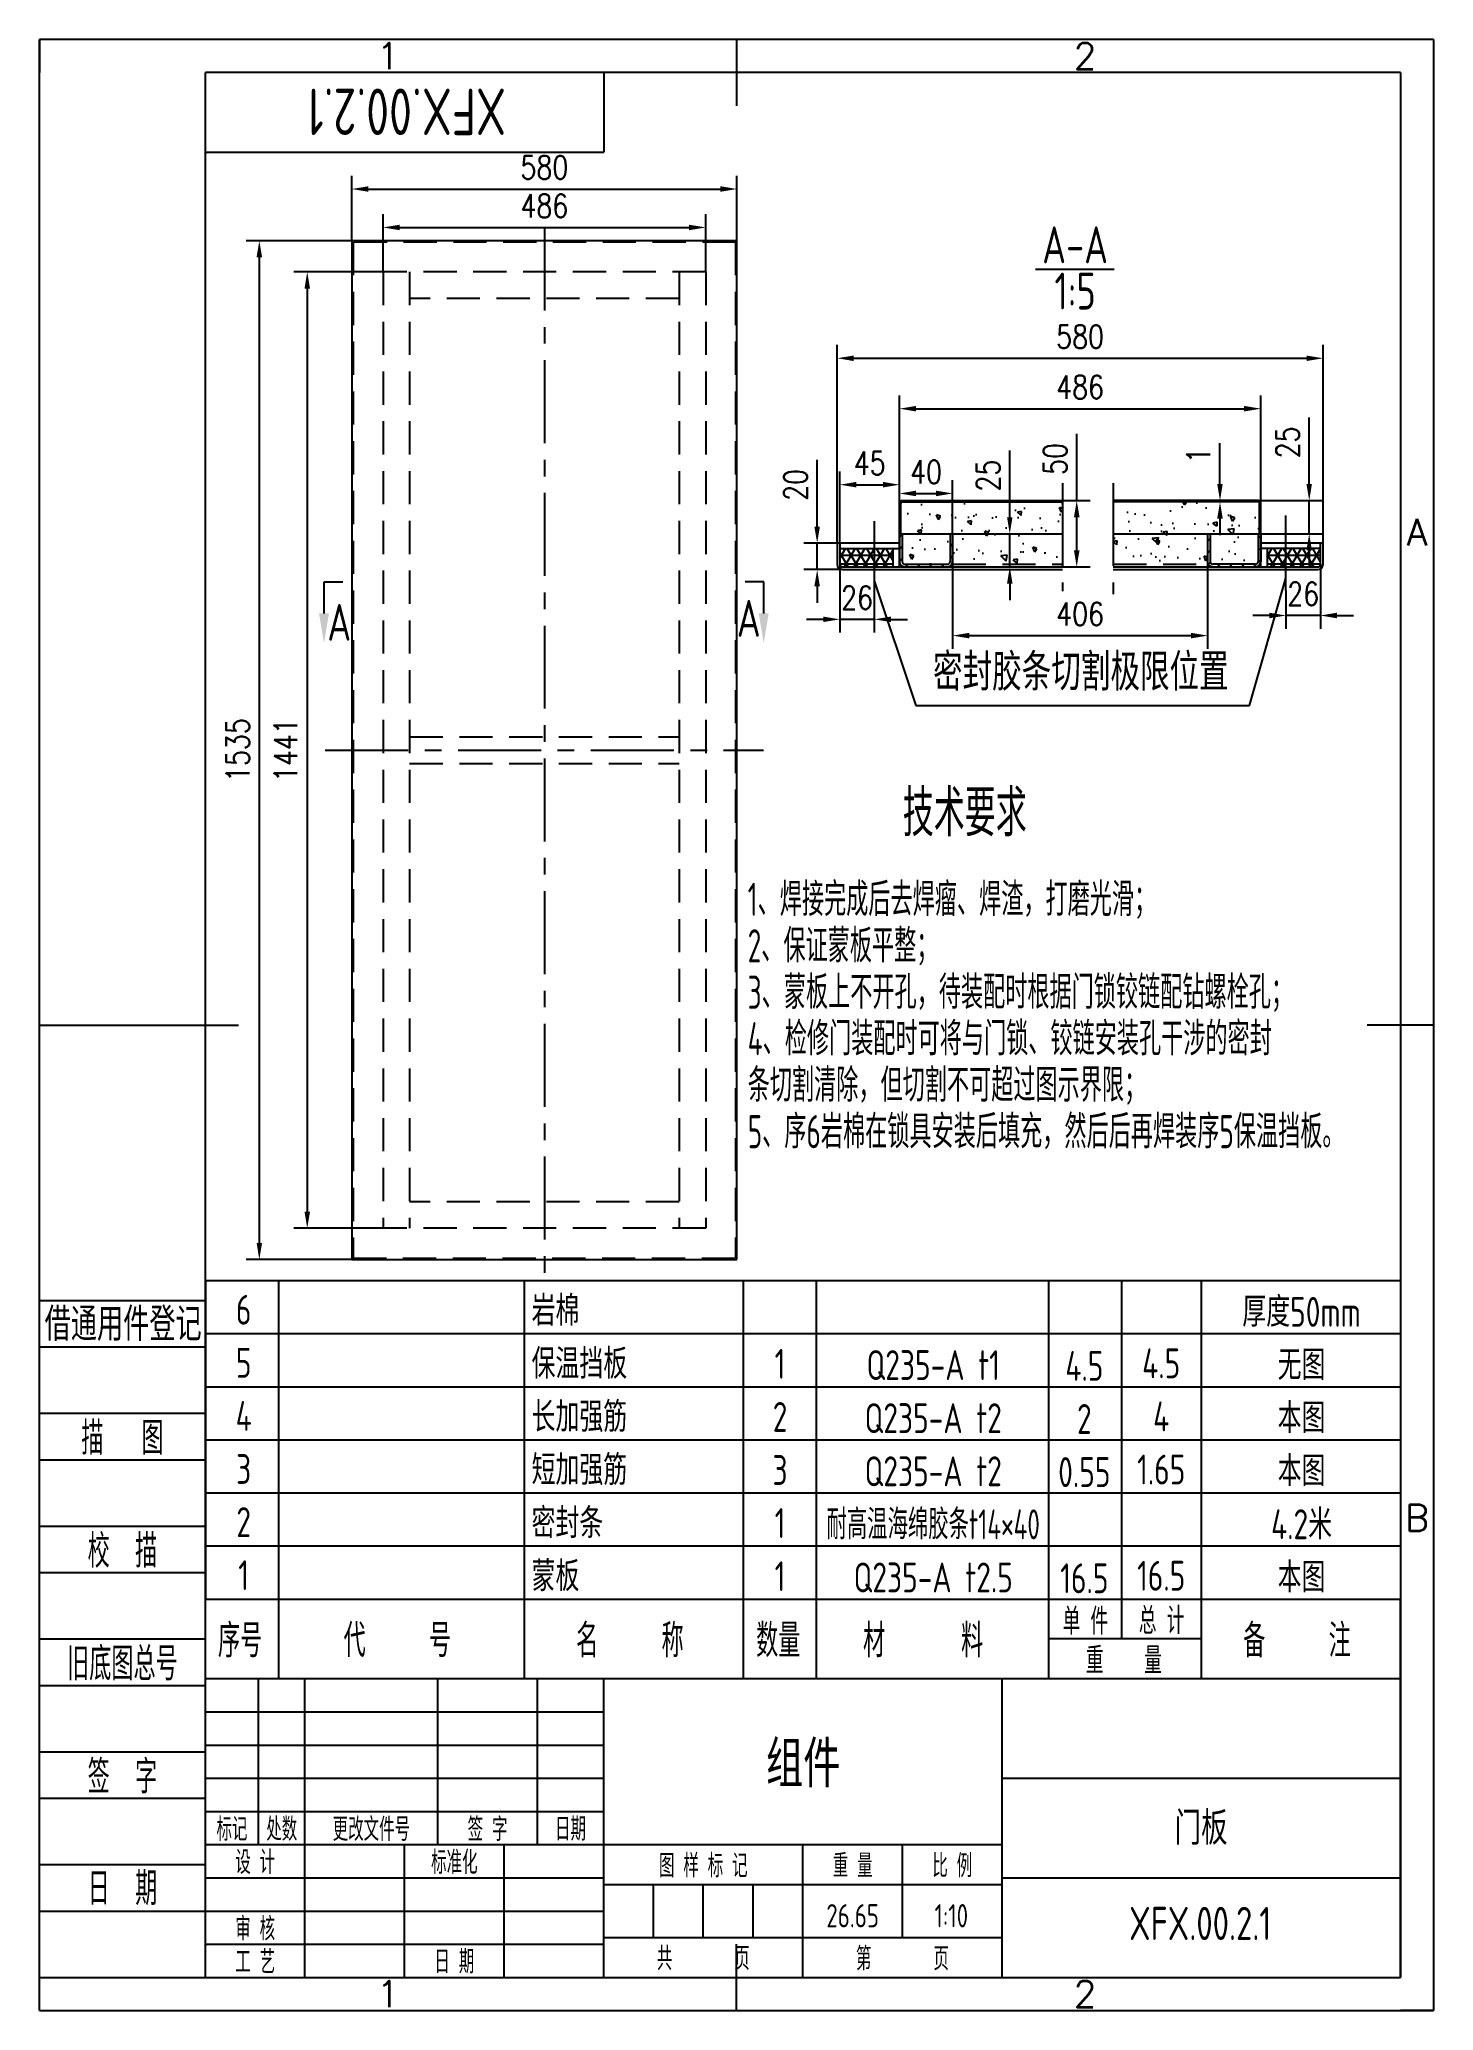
# Model space of a CAD drawing. Header units: inches. Extents: x -250 to 1850, y -50 to 2920.
import ezdxf
from ezdxf.enums import TextEntityAlignment as Align

# ---------------------------------------------------------------- set-up
doc = ezdxf.new("R2010")
doc.units = ezdxf.units.IN
doc.header["$LTSCALE"] = 100
for name, pattern in [('CENTER', [2, 1.25, -0.25, 0.25, -0.25]), ('DASHED', [0.75, 0.5, -0.25]), ('PHANTOM', [2.5, 1.25, -0.25, 0.25, -0.25, 0.25, -0.25])]:
    doc.linetypes.add(name, pattern=pattern)
for name, color, linetype in [('1轮廓实线层', 7, 'Continuous'), ('2细线层', 4, 'Continuous'), ('3中心线层', 1, 'CENTER'), ('4虚线层', 6, 'DASHED'), ('5剖面线层', 2, 'Continuous'), ('6文字层', 3, 'Continuous'), ('7标注层', 4, 'Continuous'), ('8符号标注层', 31, 'Continuous'), ('9双点划线层', 6, 'PHANTOM'), ('图框层', 7, 'Continuous')]:
    doc.layers.add(name, color=color, linetype=linetype)
doc.styles.add('PC_TEXTSTYLE', font='isocp.shx', dxfattribs={"width": 0.8, "bigfont": 'hzfs.shx'})
doc.styles.add('TH_GBDIM', font='romans.shx', dxfattribs={"width": 0.8, "bigfont": 'gbcbig.shx'})
doc.dimstyles.new('TH_GBDIM', dxfattribs={"dimscale": 10, "dimtxt": 3.5, "dimasz": 2.5, "dimexe": 2, "dimexo": 0, "dimgap": 1.5, "dimtad": 1, "dimdec": 1, "dimdsep": 46, "dimtxsty": 'TH_GBDIM', "dimcen": 2.5, "dimclrd": 130, "dimclre": 130, "dimclrt": 3, "dimadec": 0, "dimazin": 2, "dimtfac": 0.714286, "dimtdec": 1, "dimtmove": 0, "dimatfit": 3, "dimfxl": 0, "dimtzin": 0, "dimlwd": -1, "dimlwe": -1, "dimarcsym": 0})
pattern_1 = [(135, (-56.936, 104.058), (-6.735192, -6.735192), [])]
pattern_2 = [(140, (0, 0), (6.2752, 71.726), [7.5, -82.5]), (85, (0, 0), (-75.2192, -13.8751), [6, -66]), (190.4514, (0.52, 5.98), (-68.944, 57.851), [6.374, -70.1142]), (136.1842, (-20, 1e-15), (16.552, 106.724), [11.25, -123.75]), (186.6356, (-18.62, 8.89), (-97.4118, 93.4663), [9.561, -105.1713]), (81.184, (-20, 1e-15), (-97.412, 93.466), [9, -99]), (111, (-15, 10), (40.2619, 59.6907), [7.5, -82.5]), (56, (-15, 10), (-72.515, 24.3315), [6, -66]), (161.4514, (-11.645, 14.974), (-32.253, 84.0223), [6.374, -70.1142]), (127.5, (0, 0), (-33.28939, 1.21599), [0, -65.2, 0, -67, 0, -66.25]), (97.5, (0, 0), (-39.44117, 26.30695), [0, -38.2, 0, -63.7, 0, -25.25]), (57.5, (-1e-15, -22.3), (2.2555, 53.38224), [0, -25, 0, -78, 0, -103.5]), (47.5, (-2e-15, -32.3), (-10.0105, 58.3186), [0, -32.5, 0, -51.8, 0, -73.5])]

msp = doc.modelspace()

# ---------------------------------------------------------------- texts
at = {"layer": '6文字层', "style": 'TH_GBDIM'}
for s, p in [('1', (275, 2895)), ('2', (1325, 2895)), ('A', (1825, 2177.5)), ('B', (1825, 692.5)), ('1', (275, -25)), ('2', (1325, -25))]:
    msp.add_text(s, height=40, dxfattribs=at).set_placement(p, align=Align.MIDDLE)
at = {"layer": '6文字层', "style": 'PC_TEXTSTYLE', "width": 0.667}
msp.add_text('技术要求', height=70, dxfattribs=at).set_placement((1143.85, 1789.31), align=Align.TOP_CENTER)
for s, p in [('1、焊接完成后去焊瘤、焊渣，打磨光滑；', (816.86, 1649.31)), ('2、保证蒙板平整；', (816.86, 1579.31)), ('3、蒙板上不开孔，待装配时根据门锁铰链配钻螺栓孔；', (816.86, 1509.31)), ('4、检修门装配时可将与门锁、铰链安装孔干涉的密封', (816.86, 1439.31)), ('条切割清除，但切割不可超过图示界限；', (816.86, 1369.31)), ('5、序6岩棉在锁具安装后填充，然后后再焊装序5保温挡板。', (816.86, 1299.31))]:
    msp.add_text(s, height=50, dxfattribs=at).set_placement(p, align=Align.TOP_LEFT)
at = {"layer": '6文字层', "attachment_point": 2, "style": 'PC_TEXTSTYLE'}
for s, insert, char_height in [('A-A', (1310.09, 2638.4), 55.676), ('1:5', (1310.09, 2568.69), 55.676), ('A', (201.63, 2069.64), 55.68), ('A', (818.46, 2075.56), 55.68), ('密封胶条切割极限位置', (1318.72, 1994.53), 55.676)]:
    msp.add_mtext(s, dxfattribs=dict(at, insert=insert, char_height=char_height))

# ---------------------------------------------------------------- blocks, each defined once
blk = doc.blocks.new('*D5')
at = {"layer": '7标注层', "color": 130, "transparency": 16777216}
for p, q in [((220.6, 2616.7), (61.2, 2616.7)), ((81.2, 2591.7), (81.2, 1106.7)), ((220.6, 1081.7), (61.2, 1081.7))]:
    blk.add_line(p, q, dxfattribs=at)
for points in [[(77.1, 2591.7), (85.4, 2591.7), (81.2, 2616.7)], [(77.1, 1106.7), (85.4, 1106.7), (81.2, 1081.7)]]:
    blk.add_solid(points, dxfattribs=at)
at = {"layer": 'Defpoints', "color": 0, "transparency": 16777216}
for p in [(220.6, 2616.7), (81.2, 1081.7), (220.6, 1081.7)]:
    blk.add_point(p, dxfattribs=at)
at = {"layer": '7标注层', "color": 3, "transparency": 16777216, "insert": (48.7, 1849.2), "char_height": 35, "attachment_point": 5, "rotation": 90, "style": 'TH_GBDIM'}
blk.add_mtext('1535', dxfattribs=at)
blk = doc.blocks.new('*D6')
at = {"layer": '7标注层', "color": 130, "transparency": 16777216}
for p, q in [((220.6, 2616.7), (220.6, 2714.6)), ((800.6, 2616.7), (800.6, 2714.6)), ((245.6, 2694.6), (775.6, 2694.6))]:
    blk.add_line(p, q, dxfattribs=at)
for points in [[(245.6, 2698.8), (245.6, 2690.4), (220.6, 2694.6)], [(775.6, 2698.8), (775.6, 2690.4), (800.6, 2694.6)]]:
    blk.add_solid(points, dxfattribs=at)
at = {"layer": 'Defpoints', "color": 0, "transparency": 16777216}
for p in [(800.6, 2694.6), (220.6, 2616.7), (800.6, 2616.7)]:
    blk.add_point(p, dxfattribs=at)
at = {"layer": '7标注层', "color": 3, "transparency": 16777216, "insert": (510.6, 2727.1), "char_height": 35, "attachment_point": 5, "style": 'TH_GBDIM'}
blk.add_mtext('580', dxfattribs=at)
blk = doc.blocks.new('*D7')
at = {"layer": '7标注层', "color": 130, "transparency": 16777216}
for p, q in [((267.6, 2569.7), (133.4, 2569.7)), ((153.4, 2544.7), (153.4, 1153.7)), ((267.6, 1128.7), (133.4, 1128.7))]:
    blk.add_line(p, q, dxfattribs=at)
for points in [[(149.3, 2544.7), (157.6, 2544.7), (153.4, 2569.7)], [(149.3, 1153.7), (157.6, 1153.7), (153.4, 1128.7)]]:
    blk.add_solid(points, dxfattribs=at)
at = {"layer": 'Defpoints', "color": 0, "transparency": 16777216}
for p in [(267.6, 2569.7), (153.4, 1128.7), (267.6, 1128.7)]:
    blk.add_point(p, dxfattribs=at)
at = {"layer": '7标注层', "color": 3, "transparency": 16777216, "insert": (120.9, 1849.2), "char_height": 35, "attachment_point": 5, "rotation": 90, "style": 'TH_GBDIM'}
blk.add_mtext('1441', dxfattribs=at)
blk = doc.blocks.new('*D8')
at = {"layer": '7标注层', "color": 130, "transparency": 16777216}
for p, q in [((267.6, 2569.7), (267.6, 2656.7)), ((753.6, 2569.7), (753.6, 2656.7)), ((292.6, 2636.7), (728.6, 2636.7))]:
    blk.add_line(p, q, dxfattribs=at)
for points in [[(292.6, 2640.8), (292.6, 2632.5), (267.6, 2636.7)], [(728.6, 2640.8), (728.6, 2632.5), (753.6, 2636.7)]]:
    blk.add_solid(points, dxfattribs=at)
at = {"layer": 'Defpoints', "color": 0, "transparency": 16777216}
for p in [(753.6, 2636.7), (267.6, 2569.7), (753.6, 2569.7)]:
    blk.add_point(p, dxfattribs=at)
at = {"layer": '7标注层', "color": 3, "transparency": 16777216, "insert": (510.6, 2669.2), "char_height": 35, "attachment_point": 5, "style": 'TH_GBDIM'}
blk.add_mtext('486', dxfattribs=at)
blk = doc.blocks.new('*D9')
at = {"layer": '7标注层', "color": 130, "transparency": 16777216}
for p, q in [((951.6, 2161.1), (951.6, 2459.6)), ((976.6, 2439.6), (1658.6, 2439.6)), ((1683.6, 2161.1), (1683.6, 2459.6))]:
    blk.add_line(p, q, dxfattribs=at)
for points in [[(976.6, 2443.7), (976.6, 2435.4), (951.6, 2439.6)], [(1658.6, 2443.7), (1658.6, 2435.4), (1683.6, 2439.6)]]:
    blk.add_solid(points, dxfattribs=at)
at = {"layer": 'Defpoints', "color": 0, "transparency": 16777216}
for p in [(1683.6, 2439.6), (951.6, 2161.1), (1683.6, 2161.1)]:
    blk.add_point(p, dxfattribs=at)
at = {"layer": '7标注层', "color": 3, "transparency": 16777216, "insert": (1317.6, 2472.1), "char_height": 35, "attachment_point": 5, "style": 'TH_GBDIM'}
blk.add_mtext('580', dxfattribs=at)
blk = doc.blocks.new('*D10')
at = {"layer": '7标注层', "color": 130, "transparency": 16777216}
for p, q in [((1045.6, 2175.1), (1045.6, 2383.6)), ((1589.6, 2175.1), (1589.6, 2383.6)), ((1070.6, 2363.6), (1564.6, 2363.6))]:
    blk.add_line(p, q, dxfattribs=at)
for points in [[(1070.6, 2367.8), (1070.6, 2359.4), (1045.6, 2363.6)], [(1564.6, 2367.8), (1564.6, 2359.4), (1589.6, 2363.6)]]:
    blk.add_solid(points, dxfattribs=at)
at = {"layer": 'Defpoints', "color": 0, "transparency": 16777216}
for p in [(1589.6, 2363.6), (1045.6, 2175.1), (1589.6, 2175.1)]:
    blk.add_point(p, dxfattribs=at)
at = {"layer": '7标注层', "color": 3, "transparency": 16777216, "insert": (1317.6, 2396.1), "char_height": 35, "attachment_point": 5, "style": 'TH_GBDIM'}
blk.add_mtext('486', dxfattribs=at)
blk = doc.blocks.new('*D11')
at = {"layer": '7标注层', "color": 130, "transparency": 16777216}
for p, q in [((1045.6, 2175.1), (1045.6, 2255.9)), ((1070.6, 2235.9), (1100.6, 2235.9)), ((1125.6, 2175.1), (1125.6, 2255.9))]:
    blk.add_line(p, q, dxfattribs=at)
for points in [[(1070.6, 2240.1), (1070.6, 2231.7), (1045.6, 2235.9)], [(1100.6, 2240.1), (1100.6, 2231.7), (1125.6, 2235.9)]]:
    blk.add_solid(points, dxfattribs=at)
at = {"layer": 'Defpoints', "color": 0, "transparency": 16777216}
for p in [(1125.6, 2235.9), (1045.6, 2175.1), (1125.6, 2175.1)]:
    blk.add_point(p, dxfattribs=at)
at = {"layer": '7标注层', "color": 3, "transparency": 16777216, "insert": (1085.6, 2268.4), "char_height": 35, "attachment_point": 5, "style": 'TH_GBDIM'}
blk.add_mtext('40', dxfattribs=at)
blk = doc.blocks.new('*D12')
at = {"layer": '7标注层', "color": 130, "transparency": 16777216}
for p, q in [((921.5, 2186.1), (921.5, 2286.5)), ((951.6, 2161.1), (901.5, 2161.1)), ((921.5, 2121.1), (921.5, 2161.1)), ((959.6, 2121.1), (901.5, 2121.1)), ((921.5, 2096.1), (921.5, 2071.1))]:
    blk.add_line(p, q, dxfattribs=at)
for points in [[(917.3, 2186.1), (925.6, 2186.1), (921.5, 2161.1)], [(917.3, 2096.1), (925.6, 2096.1), (921.5, 2121.1)]]:
    blk.add_solid(points, dxfattribs=at)
at = {"layer": 'Defpoints', "color": 0, "transparency": 16777216}
for p in [(951.6, 2161.1), (921.5, 2121.1), (959.6, 2121.1)]:
    blk.add_point(p, dxfattribs=at)
at = {"layer": '7标注层', "color": 3, "transparency": 16777216, "insert": (889, 2248.8), "char_height": 35, "attachment_point": 5, "rotation": 90, "style": 'TH_GBDIM'}
blk.add_mtext('20', dxfattribs=at)
blk = doc.blocks.new('*D13')
at = {"layer": '7标注层', "color": 130, "transparency": 16777216}
for p, q in [((1211.6, 2200.1), (1211.6, 2300.5)), ((1125.6, 2175.1), (1231.6, 2175.1)), ((1211.6, 2125.1), (1211.6, 2175.1)), ((1117.6, 2125.1), (1231.6, 2125.1)), ((1211.6, 2100.1), (1211.6, 2075.1))]:
    blk.add_line(p, q, dxfattribs=at)
for points in [[(1207.5, 2200.1), (1215.8, 2200.1), (1211.6, 2175.1)], [(1207.5, 2100.1), (1215.8, 2100.1), (1211.6, 2125.1)]]:
    blk.add_solid(points, dxfattribs=at)
at = {"layer": 'Defpoints', "color": 0, "transparency": 16777216}
for p in [(1125.6, 2175.1), (1117.6, 2125.1), (1211.6, 2125.1)]:
    blk.add_point(p, dxfattribs=at)
at = {"layer": '7标注层', "color": 3, "transparency": 16777216, "insert": (1179.1, 2262.8), "char_height": 35, "attachment_point": 5, "rotation": 90, "style": 'TH_GBDIM'}
blk.add_mtext('25', dxfattribs=at)
blk = doc.blocks.new('*D17')
at = {"layer": '7标注层', "color": 130, "transparency": 16777216}
for p, q in [((955.6, 2129.1), (955.6, 2026.2)), ((1007.6, 2091.9), (1007.6, 2026.2)), ((930.6, 2046.2), (905.6, 2046.2)), ((1007.6, 2046.2), (955.6, 2046.2)), ((1032.6, 2046.2), (1057.6, 2046.2))]:
    blk.add_line(p, q, dxfattribs=at)
for points in [[(930.6, 2050.4), (930.6, 2042.1), (955.6, 2046.2)], [(1032.6, 2050.4), (1032.6, 2042.1), (1007.6, 2046.2)]]:
    blk.add_solid(points, dxfattribs=at)
at = {"layer": 'Defpoints', "color": 0, "transparency": 16777216}
for p in [(955.6, 2129.1), (1007.6, 2091.9), (955.6, 2046.2)]:
    blk.add_point(p, dxfattribs=at)
at = {"layer": '7标注层', "color": 3, "transparency": 16777216, "insert": (981.6, 2078.7), "char_height": 35, "attachment_point": 5, "style": 'TH_GBDIM'}
blk.add_mtext('26', dxfattribs=at)
blk = doc.blocks.new('*D18')
at = {"layer": '7标注层', "color": 130, "transparency": 16777216}
for p, q in [((1679.6, 2129.1), (1679.6, 2032)), ((1627.6, 2089.5), (1627.6, 2032)), ((1602.6, 2052), (1577.6, 2052)), ((1679.6, 2052), (1627.6, 2052)), ((1704.6, 2052), (1729.6, 2052))]:
    blk.add_line(p, q, dxfattribs=at)
for points in [[(1602.6, 2056.2), (1602.6, 2047.8), (1627.6, 2052)], [(1704.6, 2056.2), (1704.6, 2047.8), (1679.6, 2052)]]:
    blk.add_solid(points, dxfattribs=at)
at = {"layer": 'Defpoints', "color": 0, "transparency": 16777216}
for p in [(1679.6, 2129.1), (1627.6, 2089.5), (1627.6, 2052)]:
    blk.add_point(p, dxfattribs=at)
at = {"layer": '7标注层', "color": 3, "transparency": 16777216, "insert": (1653.6, 2084.5), "char_height": 35, "attachment_point": 5, "style": 'TH_GBDIM'}
blk.add_mtext('26', dxfattribs=at)
blk = doc.blocks.new('*D19')
at = {"layer": '7标注层', "color": 130, "transparency": 16777216}
for p, q in [((1125.6, 2125.1), (1125.6, 2001.7)), ((1509.6, 2125.1), (1509.6, 2001.7)), ((1150.6, 2021.7), (1484.6, 2021.7))]:
    blk.add_line(p, q, dxfattribs=at)
for points in [[(1150.6, 2025.9), (1150.6, 2017.5), (1125.6, 2021.7)], [(1484.6, 2025.9), (1484.6, 2017.5), (1509.6, 2021.7)]]:
    blk.add_solid(points, dxfattribs=at)
at = {"layer": 'Defpoints', "color": 0, "transparency": 16777216}
for p in [(1125.6, 2125.1), (1509.6, 2125.1), (1509.6, 2021.7)]:
    blk.add_point(p, dxfattribs=at)
at = {"layer": '7标注层', "color": 3, "transparency": 16777216, "insert": (1317.6, 2054.2), "char_height": 35, "attachment_point": 5, "style": 'TH_GBDIM'}
blk.add_mtext('406', dxfattribs=at)
blk = doc.blocks.new('*D21')
at = {"layer": '7标注层', "color": 130, "transparency": 16777216}
for p, q in [((1312.5, 2225.1), (1312.5, 2325.5)), ((1290.8, 2225.1), (1332.5, 2225.1)), ((1312.5, 2150.1), (1312.5, 2200.1)), ((1290.8, 2125.1), (1332.5, 2125.1))]:
    blk.add_line(p, q, dxfattribs=at)
for points in [[(1308.3, 2200.1), (1316.7, 2200.1), (1312.5, 2225.1)], [(1308.3, 2150.1), (1316.7, 2150.1), (1312.5, 2125.1)]]:
    blk.add_solid(points, dxfattribs=at)
at = {"layer": 'Defpoints', "color": 0, "transparency": 16777216}
for p in [(1290.8, 2225.1), (1312.5, 2225.1), (1290.8, 2125.1)]:
    blk.add_point(p, dxfattribs=at)
at = {"layer": '7标注层', "color": 3, "transparency": 16777216, "insert": (1280, 2287.8), "char_height": 35, "attachment_point": 5, "rotation": 90, "style": 'TH_GBDIM'}
blk.add_mtext('50', dxfattribs=at)
blk = doc.blocks.new('*D22')
at = {"layer": '7标注层', "color": 130, "transparency": 16777216}
for p, q in [((1662.7, 2250.1), (1662.7, 2350.5)), ((1443.5, 2225.1), (1682.7, 2225.1)), ((1662.7, 2175.1), (1662.7, 2225.1)), ((1443.5, 2175.1), (1682.7, 2175.1)), ((1662.7, 2150.1), (1662.7, 2125.1))]:
    blk.add_line(p, q, dxfattribs=at)
for points in [[(1658.5, 2250.1), (1666.8, 2250.1), (1662.7, 2225.1)], [(1658.5, 2150.1), (1666.8, 2150.1), (1662.7, 2175.1)]]:
    blk.add_solid(points, dxfattribs=at)
at = {"layer": 'Defpoints', "color": 0, "transparency": 16777216}
for p in [(1443.5, 2225.1), (1662.7, 2225.1), (1443.5, 2175.1)]:
    blk.add_point(p, dxfattribs=at)
at = {"layer": '7标注层', "color": 3, "transparency": 16777216, "insert": (1630.2, 2312.8), "char_height": 35, "attachment_point": 5, "rotation": 90, "style": 'TH_GBDIM'}
blk.add_mtext('25', dxfattribs=at)
blk = doc.blocks.new('*D23')
at = {"layer": '7标注层', "color": 130, "transparency": 16777216}
for p, q in [((1528.3, 2250.1), (1528.3, 2311.8)), ((1534.4, 2225.1), (1508.3, 2225.1)), ((1534.4, 2223.1), (1508.3, 2223.1)), ((1528.3, 2223.1), (1528.3, 2225.1)), ((1528.3, 2198.1), (1528.3, 2173.1))]:
    blk.add_line(p, q, dxfattribs=at)
for points in [[(1524.1, 2250.1), (1532.4, 2250.1), (1528.3, 2225.1)], [(1524.1, 2198.1), (1532.4, 2198.1), (1528.3, 2223.1)]]:
    blk.add_solid(points, dxfattribs=at)
at = {"layer": 'Defpoints', "color": 0, "transparency": 16777216}
for p in [(1528.3, 2225.1), (1534.4, 2225.1), (1534.4, 2223.1)]:
    blk.add_point(p, dxfattribs=at)
at = {"layer": '7标注层', "color": 3, "transparency": 16777216, "insert": (1495.8, 2293.5), "char_height": 35, "attachment_point": 5, "rotation": 90, "style": 'TH_GBDIM'}
blk.add_mtext('1', dxfattribs=at)
blk = doc.blocks.new('*D24')
at = {"layer": '7标注层', "color": 130, "transparency": 16777216}
for p, q in [((955.6, 2161.1), (955.6, 2269.1)), ((1045.6, 2156.8), (1045.6, 2269.1)), ((980.6, 2249.1), (1020.6, 2249.1))]:
    blk.add_line(p, q, dxfattribs=at)
for points in [[(980.6, 2253.3), (980.6, 2244.9), (955.6, 2249.1)], [(1020.6, 2253.3), (1020.6, 2244.9), (1045.6, 2249.1)]]:
    blk.add_solid(points, dxfattribs=at)
at = {"layer": 'Defpoints', "color": 0, "transparency": 16777216}
for p in [(1045.6, 2249.1), (955.6, 2161.1), (1045.6, 2156.8)]:
    blk.add_point(p, dxfattribs=at)
at = {"layer": '7标注层', "color": 3, "transparency": 16777216, "insert": (1000.6, 2281.6), "char_height": 35, "attachment_point": 5, "style": 'TH_GBDIM'}
blk.add_mtext('45', dxfattribs=at)
blk = doc.blocks.new('PC_TITLE_BLOCK')
at = {"layer": '1轮廓实线层'}
for p, q in [((0, 45), (-180, 45)), ((-180, 0), (-180, 45)), ((-172, 20), (-172, 45)), ((-165, 20), (-165, 45)), ((-145, 20), (-145, 45)), ((-130, 20), (-130, 45)), ((-120, 0), (-120, 45)), ((-60, 30), (0, 30)), ((-180, 20), (-60, 20)), ((-165, 0), (-165, 20)), ((-150, 0), (-150, 20)), ((-135, 0), (-135, 20)), ((-60, 15), (0, 15)), ((-180, 0), (0, 0))]:
    blk.add_line(p, q, dxfattribs=at)
at = {"layer": '1轮廓实线层', "color": 7}
for p, q in [((-60, 0), (-60, 45)), ((-180, 25), (-120, 25))]:
    blk.add_line(p, q, dxfattribs=at)
at = {"layer": '2细线层'}
for p, q in [((-180, 40), (-120, 40)), ((-180, 35), (-120, 35)), ((-180, 30), (-120, 30)), ((-90, 0), (-90, 20)), ((-75, 6), (-75, 20)), ((-180, 15), (-120, 15)), ((-120, 14), (-60, 14)), ((-112.5, 6), (-112.5, 14)), ((-105, 6), (-105, 14)), ((-97.5, 6), (-97.5, 14)), ((-180, 10), (-120, 10)), ((-120, 6), (-60, 6)), ((-180, 5), (-120, 5))]:
    blk.add_line(p, q, dxfattribs=at)
at = {"layer": '图框层'}
blk.add_line((0, 0), (0, 45), dxfattribs=at)
at = {"layer": '6文字层', "style": 'PC_TEXTSTYLE', "width": 0.667}
for s, p in [('标记', (-176, 22.5)), ('处数', (-168.5, 22.5)), (' 更改文件号 ', (-155, 22.5)), (' 签 字 ', (-137.5, 22.5)), (' 日期 ', (-125, 22.5)), (' 设 计 ', (-172.5, 17.51)), (' 标准化 ', (-142.5, 17.51)), (' 图 样 标 记 ', (-105, 17)), (' 重 量 ', (-82.5, 17)), (' 比 例 ', (-67.5, 17)), (' 审 核 ', (-172.5, 7.5)), (' 工 艺 ', (-172.5, 2.5)), (' 日 期 ', (-142.5, 2.5)), ('共       页', (-105, 3)), ('第       页', (-75, 3))]:
    blk.add_text(s, height=3.5, dxfattribs=at).set_placement(p, align=Align.MIDDLE)
at = {"layer": '6文字层', "style": 'PC_TEXTSTYLE', "flags": 8}
for tag, height, width, p, p2 in [('企业名称', 5, 1.98445, (-54.29, 34.82), (-5.27, 34.82)), ('产品名称或材料标记', 7, 0.600652, (-113.46, 28.64), (-66.42, 28.64)), ('图样名称', 5, 2.004495, (-54.79, 19.98), (-5.27, 19.98)), ('标准化', 3.5, 1.023147, (-133.83, 15.37), (-120.75, 15.37)), ('审核', 3.5, 1.579393, (-163.99, 5.37), (-150.63, 5.37)), ('重量', 3.5, 1.408247, (-88.46, 7.54), (-76.55, 7.54)), ('比例', 3.5, 1.385287, (-73.35, 7.54), (-61.93, 7.54)), ('图样代号', 5, 2.006536, (-54.79, 5.63), (-5.52, 5.63)), ('工艺', 3.5, 1.621807, (-164.21, 0.37), (-150.89, 0.37)), ('日期', 3.5, 1.560088, (-133.83, 0.37), (-120.75, 0.37)), ('共几页', 3.5, 0.557144, (-108.07, 0.63), (-101.05, 0.63))]:
    blk.add_attdef(tag, text='', height=height, dxfattribs=dict(at, width=width)).set_placement(p, p2, align=Align.FIT)
at = {"layer": '6文字层', "style": 'PC_TEXTSTYLE', "width": 9.905045, "flags": 8}
blk.add_attdef('设计', text='', height=3.5, rotation=358.4644, dxfattribs=at).set_placement((-164.23, 15.37), (-150.37, 15), align=Align.FIT)
at = {"layer": '6文字层', "color": 3, "style": 'PC_TEXTSTYLE', "width": 0.56476, "flags": 8}
blk.add_attdef('第几页', text='', height=3.5, dxfattribs=at).set_placement((-78.29, 0.75), (-71.16, 0.75), align=Align.FIT)
at = {"layer": '6文字层', "ltscale": 10, "style": 'PC_TEXTSTYLE', "flags": 1}
blk.add_attdef('图纸张数', (-58.68, -0.49), '', height=2.5, dxfattribs=at)
blk = doc.blocks.new('PC_FJL_BLOCK')
at = {"layer": '2细线层'}
for p, q in [((-25, 102), (0, 102)), ((-25, 95), (0, 95)), ((-25, 85), (0, 85)), ((-25, 78), (0, 78)), ((-25, 68), (0, 68)), ((-25, 61), (0, 61)), ((-25, 51), (0, 51)), ((-25, 44), (0, 44)), ((-25, 34), (0, 34)), ((-25, 27), (0, 27)), ((-25, 17), (0, 17)), ((-25, 10), (0, 10)), ((-25, 0), (0, 0))]:
    blk.add_line(p, q, dxfattribs=at)
at = {"layer": '6文字层', "color": 3, "style": 'PC_TEXTSTYLE', "width": 0.715685}
blk.add_text('借通用件登记', height=5, dxfattribs=at).set_placement((-24.22, 95.91), (-0.56, 95.91), align=Align.FIT)
at = {"layer": '6文字层', "color": 3, "style": 'PC_TEXTSTYLE'}
for s, width, p in [('描   图', 0.6667, (-12.5, 81.5)), ('校  描', 0.667, (-12.5, 64.5)), ('旧底图总号', 0.667, (-12.5, 47.5)), ('签  字', 0.667, (-12.5, 30.5)), ('日  期', 0.667, (-12.49, 13.6))]:
    blk.add_text(s, height=5, dxfattribs=dict(at, width=width)).set_placement(p, align=Align.MIDDLE)
at = {"layer": '6文字层', "style": 'PC_TEXTSTYLE'}
for tag, width, p, p2 in [('借通用件登记', 0.671328, (-23.44, 86.36), (-1.25, 86.36)), ('描图', 2.120922, (-23.44, 69.36), (-1.25, 69.36)), ('校图', 2.149976, (-23.75, 52.06), (-1.25, 52.06)), ('旧底图总号', 0.761452, (-22.84, 35.67), (-1.86, 35.67)), ('签字', 2.026939, (-23.14, 18.37), (-1.56, 18.37)), ('日期', 1.89999, (-22.84, 1.37), (-2.17, 1.37))]:
    blk.add_attdef(tag, text='', height=5, dxfattribs=dict(at, width=width)).set_placement(p, p2, align=Align.FIT)
blk = doc.blocks.new('PC_TYDH_BLOCK')
at = {"layer": '2细线层', "linetype": 'Continuous'}
for p in [(60, 0), (0, -12)]:
    blk.add_line(p, (60, -12), dxfattribs=at)
at = {"layer": '6文字层', "style": 'PC_TEXTSTYLE', "width": 1.815486}
blk.add_attdef('图样代号', text='', height=7, rotation=180, dxfattribs=at).set_placement((58.24, -2.4), (2.35, -2.4), align=Align.FIT)
blk = doc.blocks.new('PC_MXBTITLERECORD')
at = {"layer": '1轮廓实线层'}
for p, q in [((-180, 0), (-180, 12)), ((0, 0), (0, 12))]:
    blk.add_line(p, q, dxfattribs=at)
at = {"layer": '2细线层'}
for p, q in [((-169, 12), (-169, 0)), ((-132, 12), (-132, 0)), ((-99, 12), (-99, 0)), ((-88, 12), (-88, 0)), ((-53, 12), (-53, 0)), ((-42, 12), (-42, 6)), ((-30, 12), (-30, 0)), ((-30, 6), (-53, 6))]:
    blk.add_line(p, q, dxfattribs=at)
at = {"style": 'PC_TEXTSTYLE', "flags": 1}
blk.add_attdef('Fo oFShowMe', (-53, 6), '', height=0.00000005, dxfattribs=at)
at = {"layer": '6文字层', "style": 'PC_TEXTSTYLE', "width": 0.667}
for s, height, p in [('单 件', 4, (-47.45, 8.84)), ('总 计', 4, (-35.96, 8.94)), ('序号', 5, (-174.77, 6)), ('代     号', 5, (-151.09, 6)), ('名     称', 5, (-116.06, 6)), ('数量', 5, (-93.71, 6)), ('材      料', 5, (-71.89, 6)), ('备     注', 5, (-15.57, 6)), ('重    量', 4, (-41.65, 2.94))]:
    blk.add_text(s, height=height, dxfattribs=at).set_placement(p, align=Align.MIDDLE)
blk = doc.blocks.new('PC_MXB_BLOCK')
at = {"layer": '1轮廓实线层'}
for p, q in [((-180, 8), (-180, 0)), ((0, 8), (0, 0))]:
    blk.add_line(p, q, dxfattribs=at)
at = {"layer": '2细线层'}
for p, q in [((-180, 8), (0, 8)), ((-169, 8), (-169, 0)), ((-132, 8), (-132, 0)), ((-99, 8), (-99, 0)), ((-88, 8), (-88, 0)), ((-53, 8), (-53, 0)), ((-42, 8), (-42, 0)), ((-30, 8), (-30, 0)), ((-180, 0), (0, 0))]:
    blk.add_line(p, q, dxfattribs=at)
at = {"layer": '6文字层', "style": 'PC_TEXTSTYLE'}
for tag, width, p, p2 in [('序号', 0.769182, (-178.38, 1.35), (-170.09, 1.35)), ('代号', 3.14773, (-168.05, 1.35), (-134.11, 1.35)), ('名称', 2.802424, (-130.87, 1.2), (-100.28, 1.2)), ('数量', 0.817449, (-97.88, 1.2), (-89, 1.2)), ('材料', 2.943328, (-86.43, 1.01), (-54.3, 1.01)), ('总重', 0.958888, (-41.2, 1.27), (-30.86, 1.27)), ('备注', 2.494074, (-28.61, 1.02), (-1.16, 1.02)), ('单重', 0.854038, (-52.21, 0.89), (-43, 0.89))]:
    blk.add_attdef(tag, text='', height=4.5, dxfattribs=dict(at, width=width)).set_placement(p, p2, align=Align.FIT)

# ---------------------------------------------------------------- dimensions: what is measured, and where the dimension line sits
at = {"layer": '7标注层'}
for base, p1, p2, picture, middle in [((800.57, 2694.62), (220.57, 2616.67), (800.57, 2616.67), '*D6', (510.57, 2694.62)), ((753.57, 2636.67), (267.57, 2569.67), (753.57, 2569.67), '*D8', (510.57, 2636.67))]:
    dim = msp.add_linear_dim(base=base, p1=p1, p2=p2, dimstyle='TH_GBDIM', dxfattribs=at)
    dim.commit()
    dim.dimension.update_dxf_attribs({"geometry": picture, "text_midpoint": middle, "dimtype": 160})
for base, p1, p2, picture, middle in [((81.22, 1081.67), (220.57, 2616.67), (220.57, 1081.67), '*D5', (81.22, 1849.17)), ((153.45, 1128.67), (267.57, 2569.67), (267.57, 1128.67), '*D7', (153.45, 1849.17))]:
    dim = msp.add_linear_dim(base=base, p1=p1, p2=p2, angle=90, dimstyle='TH_GBDIM', dxfattribs=at)
    dim.commit()
    dim.dimension.update_dxf_attribs({"geometry": picture, "text_midpoint": middle, "dimtype": 160})
for base, p1, p2, text, picture, middle in [((1683.57, 2439.55), (951.6, 2161.15), (1683.57, 2161.15), '580', '*D9', (1317.58, 2439.55)), ((1589.57, 2363.59), (1045.6, 2175.15), (1589.57, 2175.15), '486', '*D10', (1317.58, 2363.59))]:
    dim = msp.add_linear_dim(base=base, p1=p1, p2=p2, text=text, dimstyle='TH_GBDIM', dxfattribs=at)
    dim.commit()
    dim.dimension.update_dxf_attribs({"geometry": picture, "text_midpoint": middle, "dimtype": 160})
for base, p1, p2, picture, middle in [((1662.66, 2225.15), (1443.46, 2175.15), (1443.46, 2225.15), '*D22', (1662.66, 2312.81)), ((1312.48, 2225.15), (1290.81, 2125.15), (1290.81, 2225.15), '*D21', (1312.48, 2287.81)), ((1211.64, 2125.15), (1125.6, 2175.15), (1117.6, 2125.15), '*D13', (1211.64, 2262.81)), ((921.46, 2121.15), (951.6, 2161.15), (959.6, 2121.15), '*D12', (921.46, 2248.81))]:
    dim = msp.add_linear_dim(base=base, p1=p1, p2=p2, angle=90, dimstyle='TH_GBDIM', override={"dimlfac": 0.5}, dxfattribs=at)
    dim.commit()
    dim.dimension.update_dxf_attribs({"geometry": picture, "text_midpoint": middle, "dimtype": 160})
dim = msp.add_linear_dim(base=(1045.6, 2249.11), p1=(955.6, 2161.15), p2=(1045.6, 2156.84), dimstyle='TH_GBDIM', override={"dimlfac": 0.5}, dxfattribs=at)
dim.commit()
dim.dimension.update_dxf_attribs({"geometry": '*D24', "text_midpoint": (1000.6, 2281.61)})
for base, p1, p2, picture, middle in [((1125.6, 2235.91), (1045.6, 2175.15), (1125.6, 2175.15), '*D11', (1085.6, 2235.91)), ((955.6, 2046.23), (1007.6, 2091.87), (955.6, 2129.15), '*D17', (981.6, 2046.23)), ((1627.57, 2052.02), (1679.57, 2129.15), (1627.57, 2089.51), '*D18', (1653.57, 2052.02))]:
    dim = msp.add_linear_dim(base=base, p1=p1, p2=p2, dimstyle='TH_GBDIM', override={"dimlfac": 0.5}, dxfattribs=at)
    dim.commit()
    dim.dimension.update_dxf_attribs({"geometry": picture, "text_midpoint": middle, "dimtype": 160})
dim = msp.add_linear_dim(base=(1528.27, 2225.15), p1=(1534.44, 2223.15), p2=(1534.44, 2225.15), angle=90, dimstyle='TH_GBDIM', override={"dimlfac": 0.5}, dxfattribs=at)
dim.commit()
dim.dimension.update_dxf_attribs({"geometry": '*D23', "text_midpoint": (1495.77, 2293.48)})
dim = msp.add_linear_dim(base=(1509.57, 2021.69), p1=(1125.6, 2125.15), p2=(1509.57, 2125.15), text='406', dimstyle='TH_GBDIM', dxfattribs=at)
dim.commit()
dim.dimension.update_dxf_attribs({"geometry": '*D19', "text_midpoint": (1317.58, 2054.19)})

# ---------------------------------------------------------------- hatches: boundary and pattern name
at = {"layer": '5剖面线层'}
h = msp.add_hatch(dxfattribs=at)
h.set_pattern_fill('ANSI31', color=256, scale=3, angle=90)
h.set_pattern_definition(pattern_1)
h.paths.add_polyline_path([(1290.81, 2223.15), (1290.81, 2225.15), (1049.6, 2225.15, 0.4142136), (1045.6, 2221.15), (1045.6, 2175.15), (1047.6, 2175.15), (1047.6, 2221.15, -0.4142136), (1049.6, 2223.15)])
h = msp.add_hatch(dxfattribs=at)
h.set_pattern_fill('混凝土', color=256, scale=10, angle=90)
h.set_pattern_definition(pattern_2)
h.paths.add_polyline_path([(1290.81, 2223.15), (1049.6, 2223.15, 0.4142136), (1047.6, 2221.15), (1047.6, 2175.15), (1290.81, 2175.15)])
h.paths.add_polyline_path([(1121.6, 2175.15), (1049.6, 2175.15), (1049.6, 2133.15, 0.4142136), (1053.6, 2129.15), (1117.6, 2129.15, 0.4142136), (1121.6, 2133.15)])
h.paths.add_polyline_path([(1290.81, 2175.15), (1125.6, 2175.15), (1125.6, 2129.15), (1290.81, 2129.15)])
h = msp.add_hatch(dxfattribs=at)
h.set_pattern_fill('ANSI31', color=256, scale=3, angle=90)
h.set_pattern_definition(pattern_1)
h.paths.add_polyline_path([(1585.57, 2223.15, -0.4142136), (1587.57, 2221.15), (1587.57, 2175.15), (1589.57, 2175.15), (1589.57, 2221.15, 0.4142136), (1585.57, 2225.15), (1367.45, 2225.15), (1367.45, 2223.15)])
h = msp.add_hatch(dxfattribs=at)
h.set_pattern_fill('混凝土', color=256, scale=10, angle=90)
h.set_pattern_definition(pattern_2)
h.paths.add_polyline_path([(1509.57, 2175.15), (1367.45, 2175.15), (1367.45, 2129.15), (1509.57, 2129.15)])
h.paths.add_polyline_path([(1585.57, 2175.15), (1513.57, 2175.15), (1513.57, 2133.15, 0.4142136), (1517.57, 2129.15), (1581.57, 2129.15, 0.4142136), (1585.57, 2133.15)])
h.paths.add_polyline_path([(1587.57, 2221.15, 0.4142136), (1585.57, 2223.15), (1367.45, 2223.15), (1367.45, 2175.15), (1509.57, 2175.15), (1587.57, 2175.15)])
h = msp.add_hatch(dxfattribs=at)
h.set_pattern_fill('ANSI31', color=256, scale=4)
h.set_pattern_definition([(45, (-1300.291, -1972.055), (-8.980256, 8.980256), [])])
h.paths.add_polyline_path([(1049.6, 2175.15), (1045.6, 2175.15), (1045.6, 2133.15, 0.4142136), (1053.6, 2125.15), (1117.6, 2125.15, 0.4142136), (1125.6, 2133.15), (1125.6, 2175.15), (1121.6, 2175.15), (1121.6, 2133.15, -0.4142136), (1117.6, 2129.15), (1053.6, 2129.15, -0.4142136), (1049.6, 2133.15)])
h = msp.add_hatch(dxfattribs=at)
h.set_pattern_fill('ANSI31', color=256, scale=4)
h.set_pattern_definition([(45, (-1728.317, -1972.055), (-8.980256, 8.980256), [])])
h.paths.add_polyline_path([(1585.57, 2175.15), (1589.57, 2175.15), (1589.57, 2133.15, -0.4142136), (1581.57, 2125.15), (1517.57, 2125.15, -0.4142136), (1509.57, 2133.15), (1509.57, 2175.15), (1513.57, 2175.15), (1513.57, 2133.15, 0.4142136), (1517.57, 2129.15), (1581.57, 2129.15, 0.4142136), (1585.57, 2133.15)])
h = msp.add_hatch(dxfattribs=at)
h.set_pattern_fill('NET3', color=256, scale=4)
h.set_pattern_definition([(0, (-1300.291, -1972.055), (0, 12.7), []), (60, (-1300.291, -1972.055), (-10.998523, 6.35), []), (120, (-1300.291, -1972.055), (-10.998523, -6.35), [])])
h.paths.add_polyline_path([(955.6, 2153.15), (955.6, 2129.15, 0.4142136), (959.6, 2125.15), (1035.6, 2125.15), (1035.6, 2153.15)])
h = msp.add_hatch(dxfattribs=at)
h.set_pattern_fill('NET3', color=256, scale=4)
h.set_pattern_definition([(0, (-1728.317, -1972.055), (0, 12.7), []), (60, (-1728.317, -1972.055), (-10.998523, 6.35), []), (120, (-1728.317, -1972.055), (-10.998523, -6.35), [])])
h.paths.add_polyline_path([(1599.57, 2153.15), (1679.57, 2153.15), (1679.57, 2129.15, -0.4142136), (1675.57, 2125.15), (1599.57, 2125.15)])

# ---------------------------------------------------------------- linework, layer by layer
for p, q in [((1250.52, 2573.86), (1369.11, 2573.86)), ((1045.6, 2175.15), (1045.6, 2133.15)), ((1589.57, 2175.15), (1589.57, 2133.15)), ((1035.6, 2153.15), (1035.6, 2125.15))]:
    msp.add_line(p, q)
at = {"layer": '1轮廓实线层'}
for p, q in [((800, 2920), (800, 2820)), ((-250, 1435), (50, 1435)), ((1850, 1435), (1750, 1435)), ((800, -50), (800, 50))]:
    msp.add_line(p, q, dxfattribs=at)
at = {"layer": '1轮廓实线层', "color": 0}
for p, q in [((220.57, 2616.67), (220.57, 1081.67)), ((800.57, 2616.67), (220.57, 2616.67)), ((800.57, 1081.67), (800.57, 2616.67)), ((220.57, 1081.67), (800.57, 1081.67))]:
    msp.add_line(p, q, dxfattribs=at)
at = {"layer": '2细线层'}
for p, q in [((-250, -50), (-250, 2920)), ((1850, 2920), (-250, 2920)), ((-250, 2920), (-250, 2870)), ((800, 2920), (800, 2870)), ((1850, 2920), (1850, -50)), ((1045.6, 2125.15), (1045.6, 2221.15)), ((1047.6, 2175.15), (1047.6, 2221.15)), ((1049.6, 2225.15), (1290.81, 2225.15)), ((1049.6, 2223.15), (1290.81, 2223.15)), ((1585.57, 2225.15), (1367.45, 2225.15)), ((1585.57, 2223.15), (1367.45, 2223.15)), ((1587.57, 2175.15), (1587.57, 2221.15)), ((1589.57, 2125.15), (1589.57, 2221.15)), ((1045.6, 2175.15), (1290.81, 2175.15)), ((1049.6, 2175.15), (1049.6, 2133.15)), ((1121.6, 2175.15), (1121.6, 2133.15)), ((1125.6, 2175.15), (1125.6, 2125.15)), ((1367.45, 2175.15), (1589.57, 2175.15)), ((1509.57, 2175.15), (1509.57, 2125.15)), ((1513.57, 2175.15), (1513.57, 2133.15)), ((1585.57, 2175.15), (1585.57, 2133.15)), ((951.6, 2161.15), (951.6, 2129.15)), ((1045.6, 2161.15), (951.6, 2161.15)), ((955.6, 2161.15), (955.6, 2129.15)), ((955.6, 2153.15), (1045.6, 2153.15)), ((1683.57, 2161.15), (1589.57, 2161.15)), ((1679.57, 2153.15), (1589.57, 2153.15)), ((1599.57, 2153.15), (1599.57, 2125.15)), ((1679.57, 2129.15), (1679.57, 2161.15)), ((1683.57, 2129.15), (1683.57, 2161.15)), ((959.6, 2125.15), (1290.81, 2125.15)), ((959.6, 2121.15), (1290.81, 2121.15)), ((1053.6, 2129.15), (1117.6, 2129.15)), ((1367.45, 2125.15), (1675.57, 2125.15)), ((1367.45, 2121.15), (1675.57, 2121.15)), ((1581.57, 2129.15), (1517.57, 2129.15)), ((1007.6, 2104.18), (1070.37, 1916.23)), ((1572.55, 1916.23), (1627.57, 2108.26)), ((1070.37, 1916.23), (1572.55, 1916.23)), ((1850, 1435), (1800, 1435)), ((-250, -50), (-250, 0)), ((800, -50), (800, 0)), ((-250, -50), (1850, -50)), ((1850, -50), (1800, -50))]:
    msp.add_line(p, q, dxfattribs=at)
for centre, radius, start, end in [((1049.6, 2221.15), 4, 90, 180), ((1049.6, 2221.15), 2, 90, 180), ((1585.57, 2221.15), 4, 0, 90), ((1585.57, 2221.15), 2, 0, 90), ((959.6, 2129.15), 8, 180, 270), ((959.6, 2129.15), 4, 180, 270), ((1053.6, 2133.15), 8, 180, 270), ((1053.6, 2133.15), 4, 180, 270), ((1117.6, 2133.15), 4, 270, 0), ((1117.6, 2133.15), 8, 270, 0), ((1517.57, 2133.15), 8, 180, 270), ((1517.57, 2133.15), 4, 180, 270), ((1581.57, 2133.15), 4, 270, 0), ((1581.57, 2133.15), 8, 270, 0), ((1675.57, 2129.15), 4, 270, 0), ((1675.57, 2129.15), 8, 270, 0)]:
    msp.add_arc(centre, radius, start, end, dxfattribs=at)
at = {"layer": '3中心线层'}
for p, q in [((510.57, 2636.67), (510.57, 1051.67)), ((180.57, 1849.17), (840.57, 1849.17))]:
    msp.add_line(p, q, dxfattribs=at)
at = {"layer": '4虚线层', "color": 6}
for p, q in [((222.57, 2614.67), (222.57, 1083.67)), ((798.57, 2614.67), (222.57, 2614.67)), ((798.57, 2614.67), (798.57, 1083.67)), ((267.57, 2569.67), (267.57, 1128.67)), ((753.57, 2569.67), (267.57, 2569.67)), ((307.57, 2569.67), (307.57, 1128.67)), ((713.57, 2569.67), (713.57, 1128.67)), ((753.57, 2569.67), (753.57, 1128.67)), ((713.57, 2529.67), (307.57, 2529.67)), ((307.57, 1869.17), (713.57, 1869.17)), ((307.57, 1829.17), (713.57, 1829.17)), ((713.57, 1168.67), (307.57, 1168.67)), ((753.57, 1128.67), (267.57, 1128.67)), ((222.57, 1083.67), (798.57, 1083.67))]:
    msp.add_line(p, q, dxfattribs=at)
at = {"layer": '4虚线层'}
for p, q in [((1125.6, 2129.15), (1290.81, 2129.15)), ((1367.45, 2129.15), (1509.57, 2129.15))]:
    msp.add_line(p, q, dxfattribs=at)
at = {"layer": '7标注层', "color": 130}
for p, q in [((178.66, 2055.11), (178.66, 2102.55)), ((841.02, 2055.11), (841.02, 2102.55))]:
    msp.add_line(p, q, dxfattribs=at)
for points in [[(171.16, 2055.11), (186.16, 2055.11), (178.66, 2010.11)], [(848.52, 2055.11), (833.52, 2055.11), (841.02, 2010.11)]]:
    msp.add_solid(points, dxfattribs=at)
at = {"layer": '8符号标注层', "color": 7}
for p, q in [((178.66, 2102.55), (206.78, 2102.55)), ((841.02, 2102.55), (812.89, 2102.55))]:
    msp.add_line(p, q, dxfattribs=at)
at = {"layer": '9双点划线层'}
for p, q in [((1290.81, 2251.63), (1290.81, 2088.72)), ((1367.45, 2251.63), (1367.45, 2084.08)), ((1627.57, 2089.51), (1627.57, 2202.81)), ((1007.6, 2194.07), (1007.6, 2091.87))]:
    msp.add_line(p, q, dxfattribs=at)
at = {"layer": '图框层'}
for p, q in [((0, 0), (0, 2870)), ((1800, 2870), (0, 2870)), ((1800, 2870), (1800, 0)), ((0, 0), (1800, 0))]:
    msp.add_line(p, q, dxfattribs=at)

# ---------------------------------------------------------------- block references
ref = msp.add_blockref('PC_TYDH_BLOCK', (0, 2870), dxfattribs=dict(at, xscale=10, yscale=10, zscale=10))
ref.add_attrib('图样代号', 'XFX.00.2.1', dxfattribs={"layer": '6文字层', "height": 70, "rotation": 180, "style": 'PC_TEXTSTYLE', "width": 0.8}).set_placement((302.93, 2845.97), align=Align.CENTER)
ref = msp.add_blockref('PC_MXB_BLOCK', (1800, 970), dxfattribs=dict(at, xscale=10, yscale=10, zscale=10))
ref.add_attrib('序号', '6', dxfattribs={"layer": '6文字层', "height": 45, "style": 'PC_TEXTSTYLE', "width": 0.8}).set_placement((57.65, 983.49), align=Align.CENTER)
ref.add_attrib('名称', '岩棉', (491.33, 981.95), dxfattribs={"layer": '6文字层', "height": 45, "style": 'PC_TEXTSTYLE', "width": 0.8})
ref.add_attrib('备注', '厚度50mm', dxfattribs={"layer": '6文字层', "height": 45, "style": 'PC_TEXTSTYLE', "width": 0.8}).set_placement((1651.15, 980.25), align=Align.CENTER)
at = {"layer": '图框层', "xscale": 10, "yscale": 10, "zscale": 10}
for name, p in [('PC_FJL_BLOCK', (0, 0)), ('PC_MXBTITLERECORD', (1800, 450))]:
    msp.add_blockref(name, p, dxfattribs=at)
at = {"layer": '图框层'}
ref = msp.add_blockref('PC_MXB_BLOCK', (1800, 890), dxfattribs=dict(at, xscale=10, yscale=10, zscale=10))
ref.add_attrib('材料', 'Q235-A t1', dxfattribs={"layer": '6文字层', "height": 45, "style": 'PC_TEXTSTYLE', "width": 0.8}).set_placement((1096.31, 900.1), align=Align.CENTER)
ref.add_attrib('序号', '5', dxfattribs={"layer": '6文字层', "height": 45, "style": 'PC_TEXTSTYLE', "width": 0.8}).set_placement((57.65, 903.49), align=Align.CENTER)
ref.add_attrib('名称', '保温挡板', (491.33, 901.95), dxfattribs={"layer": '6文字层', "height": 45, "style": 'PC_TEXTSTYLE', "width": 0.8})
ref.add_attrib('数量', '1', dxfattribs={"layer": '6文字层', "height": 45, "style": 'PC_TEXTSTYLE', "width": 0.8}).set_placement((865.6, 901.95), align=Align.CENTER)
ref.add_attrib('备注', '无图', dxfattribs={"layer": '6文字层', "height": 45, "style": 'PC_TEXTSTYLE', "width": 0.8}).set_placement((1651.15, 900.25), align=Align.CENTER)
ref.add_attrib('单重', '4.5', dxfattribs={"layer": '6文字层', "height": 45, "style": 'PC_TEXTSTYLE', "width": 0.8}).set_placement((1323.97, 898.87), align=Align.CENTER)
ref.add_attrib('总重', '4.5', dxfattribs={"layer": '6文字层', "height": 45, "style": 'PC_TEXTSTYLE', "width": 0.8}).set_placement((1439.74, 902.66), align=Align.CENTER)
ref = msp.add_blockref('PC_MXB_BLOCK', (1800, 810), dxfattribs=dict(at, xscale=10, yscale=10, zscale=10))
ref.add_attrib('材料', 'Q235-A t2', dxfattribs={"layer": '6文字层', "height": 45, "style": 'PC_TEXTSTYLE', "width": 0.8}).set_placement((1096.31, 820.1), align=Align.CENTER)
ref.add_attrib('序号', '4', dxfattribs={"layer": '6文字层', "height": 45, "style": 'PC_TEXTSTYLE', "width": 0.8}).set_placement((57.65, 823.49), align=Align.CENTER)
ref.add_attrib('名称', '长加强筋', (491.33, 821.95), dxfattribs={"layer": '6文字层', "height": 45, "style": 'PC_TEXTSTYLE', "width": 0.8})
ref.add_attrib('数量', '2', dxfattribs={"layer": '6文字层', "height": 45, "style": 'PC_TEXTSTYLE', "width": 0.8}).set_placement((865.6, 821.95), align=Align.CENTER)
ref.add_attrib('备注', '本图', dxfattribs={"layer": '6文字层', "height": 45, "style": 'PC_TEXTSTYLE', "width": 0.8}).set_placement((1651.15, 820.25), align=Align.CENTER)
ref.add_attrib('单重', '2', dxfattribs={"layer": '6文字层', "height": 45, "style": 'PC_TEXTSTYLE', "width": 0.8}).set_placement((1323.97, 818.87), align=Align.CENTER)
ref.add_attrib('总重', '4', dxfattribs={"layer": '6文字层', "height": 45, "style": 'PC_TEXTSTYLE', "width": 0.8}).set_placement((1439.74, 822.66), align=Align.CENTER)
ref = msp.add_blockref('PC_MXB_BLOCK', (1800, 730), dxfattribs=dict(at, xscale=10, yscale=10, zscale=10))
ref.add_attrib('材料', 'Q235-A t2', dxfattribs={"layer": '6文字层', "height": 45, "style": 'PC_TEXTSTYLE', "width": 0.8}).set_placement((1096.31, 740.1), align=Align.CENTER)
ref.add_attrib('序号', '3', dxfattribs={"layer": '6文字层', "height": 45, "style": 'PC_TEXTSTYLE', "width": 0.8}).set_placement((57.65, 743.49), align=Align.CENTER)
ref.add_attrib('名称', '短加强筋', (491.33, 741.95), dxfattribs={"layer": '6文字层', "height": 45, "style": 'PC_TEXTSTYLE', "width": 0.8})
ref.add_attrib('数量', '3', dxfattribs={"layer": '6文字层', "height": 45, "style": 'PC_TEXTSTYLE', "width": 0.8}).set_placement((865.6, 741.95), align=Align.CENTER)
ref.add_attrib('备注', '本图', dxfattribs={"layer": '6文字层', "height": 45, "style": 'PC_TEXTSTYLE', "width": 0.8}).set_placement((1651.15, 740.25), align=Align.CENTER)
ref.add_attrib('单重', '0.55', dxfattribs={"layer": '6文字层', "height": 45, "style": 'PC_TEXTSTYLE', "width": 0.8}).set_placement((1323.97, 738.87), align=Align.CENTER)
ref.add_attrib('总重', '1.65', dxfattribs={"layer": '6文字层', "height": 45, "style": 'PC_TEXTSTYLE', "width": 0.8}).set_placement((1439.74, 742.66), align=Align.CENTER)
ref = msp.add_blockref('PC_MXB_BLOCK', (1800, 650), dxfattribs=dict(at, xscale=10, yscale=10, zscale=10))
ref.add_attrib('材料', '耐高温海绵胶条t14×40', dxfattribs={"layer": '6文字层', "height": 45, "style": 'PC_TEXTSTYLE', "width": 0.589417}).set_placement((935.67, 660.1), (1256.96, 660.1), align=Align.FIT)
ref.add_attrib('序号', '2', dxfattribs={"layer": '6文字层', "height": 45, "style": 'PC_TEXTSTYLE', "width": 0.8}).set_placement((57.65, 663.49), align=Align.CENTER)
ref.add_attrib('名称', '密封条', (491.33, 661.95), dxfattribs={"layer": '6文字层', "height": 45, "style": 'PC_TEXTSTYLE', "width": 0.8})
ref.add_attrib('数量', '1', dxfattribs={"layer": '6文字层', "height": 45, "style": 'PC_TEXTSTYLE', "width": 0.8}).set_placement((865.6, 661.95), align=Align.CENTER)
ref.add_attrib('备注', '4.2米', dxfattribs={"layer": '6文字层', "height": 45, "style": 'PC_TEXTSTYLE', "width": 0.8}).set_placement((1651.15, 660.25), align=Align.CENTER)
ref = msp.add_blockref('PC_MXB_BLOCK', (1800, 570), dxfattribs=dict(at, xscale=10, yscale=10, zscale=10))
ref.add_attrib('材料', 'Q235-A t2.5', dxfattribs={"layer": '6文字层', "height": 45, "style": 'PC_TEXTSTYLE', "width": 0.8}).set_placement((1096.31, 580.1), align=Align.CENTER)
ref.add_attrib('序号', '1', dxfattribs={"layer": '6文字层', "height": 45, "style": 'PC_TEXTSTYLE', "width": 0.8}).set_placement((57.65, 583.49), align=Align.CENTER)
ref.add_attrib('名称', '蒙板', (491.33, 581.95), dxfattribs={"layer": '6文字层', "height": 45, "style": 'PC_TEXTSTYLE', "width": 0.8})
ref.add_attrib('数量', '1', dxfattribs={"layer": '6文字层', "height": 45, "style": 'PC_TEXTSTYLE', "width": 0.8}).set_placement((865.6, 581.95), align=Align.CENTER)
ref.add_attrib('备注', '本图', dxfattribs={"layer": '6文字层', "height": 45, "style": 'PC_TEXTSTYLE', "width": 0.8}).set_placement((1651.15, 580.25), align=Align.CENTER)
ref.add_attrib('单重', '16.5', dxfattribs={"layer": '6文字层', "height": 45, "style": 'PC_TEXTSTYLE', "width": 0.8}).set_placement((1323.97, 578.87), align=Align.CENTER)
ref.add_attrib('总重', '16.5', dxfattribs={"layer": '6文字层', "height": 45, "style": 'PC_TEXTSTYLE', "width": 0.8}).set_placement((1439.74, 582.66), align=Align.CENTER)
ref = msp.add_blockref('PC_TITLE_BLOCK', (1800, 0), dxfattribs=dict(at, xscale=10, yscale=10, zscale=10))
ref.add_attrib('重量', '26.65', dxfattribs={"layer": '6文字层', "height": 35, "style": 'PC_TEXTSTYLE', "width": 0.8}).set_placement((974.97, 75.42), align=Align.CENTER)
ref.add_attrib('产品名称或材料标记', '组件', dxfattribs={"layer": '6文字层', "height": 70, "style": 'PC_TEXTSTYLE', "width": 0.8}).set_placement((900.58, 286.35), align=Align.CENTER)
ref.add_attrib('图样名称', '门板', dxfattribs={"layer": '6文字层', "height": 50, "style": 'PC_TEXTSTYLE', "width": 0.8}).set_placement((1499.73, 199.78), align=Align.CENTER)
ref.add_attrib('图样代号', 'XFX.00.2.1', dxfattribs={"layer": '6文字层', "height": 50, "style": 'PC_TEXTSTYLE', "width": 0.8}).set_placement((1498.5, 56.3), align=Align.CENTER)
ref.add_attrib('比例', '1:10', dxfattribs={"layer": '6文字层', "height": 35, "style": 'PC_TEXTSTYLE', "width": 0.8}).set_placement((1123.59, 75.42), align=Align.CENTER)

msp.set_redraw_order([(e.dxf.handle, doc.entitydb.next_handle()) for e in msp.query("TEXT MTEXT ATTDEF DIMENSION ARC_DIMENSION")])  # texts and dimensions are drawn at this point

doc.saveas('drawing.dxf')
